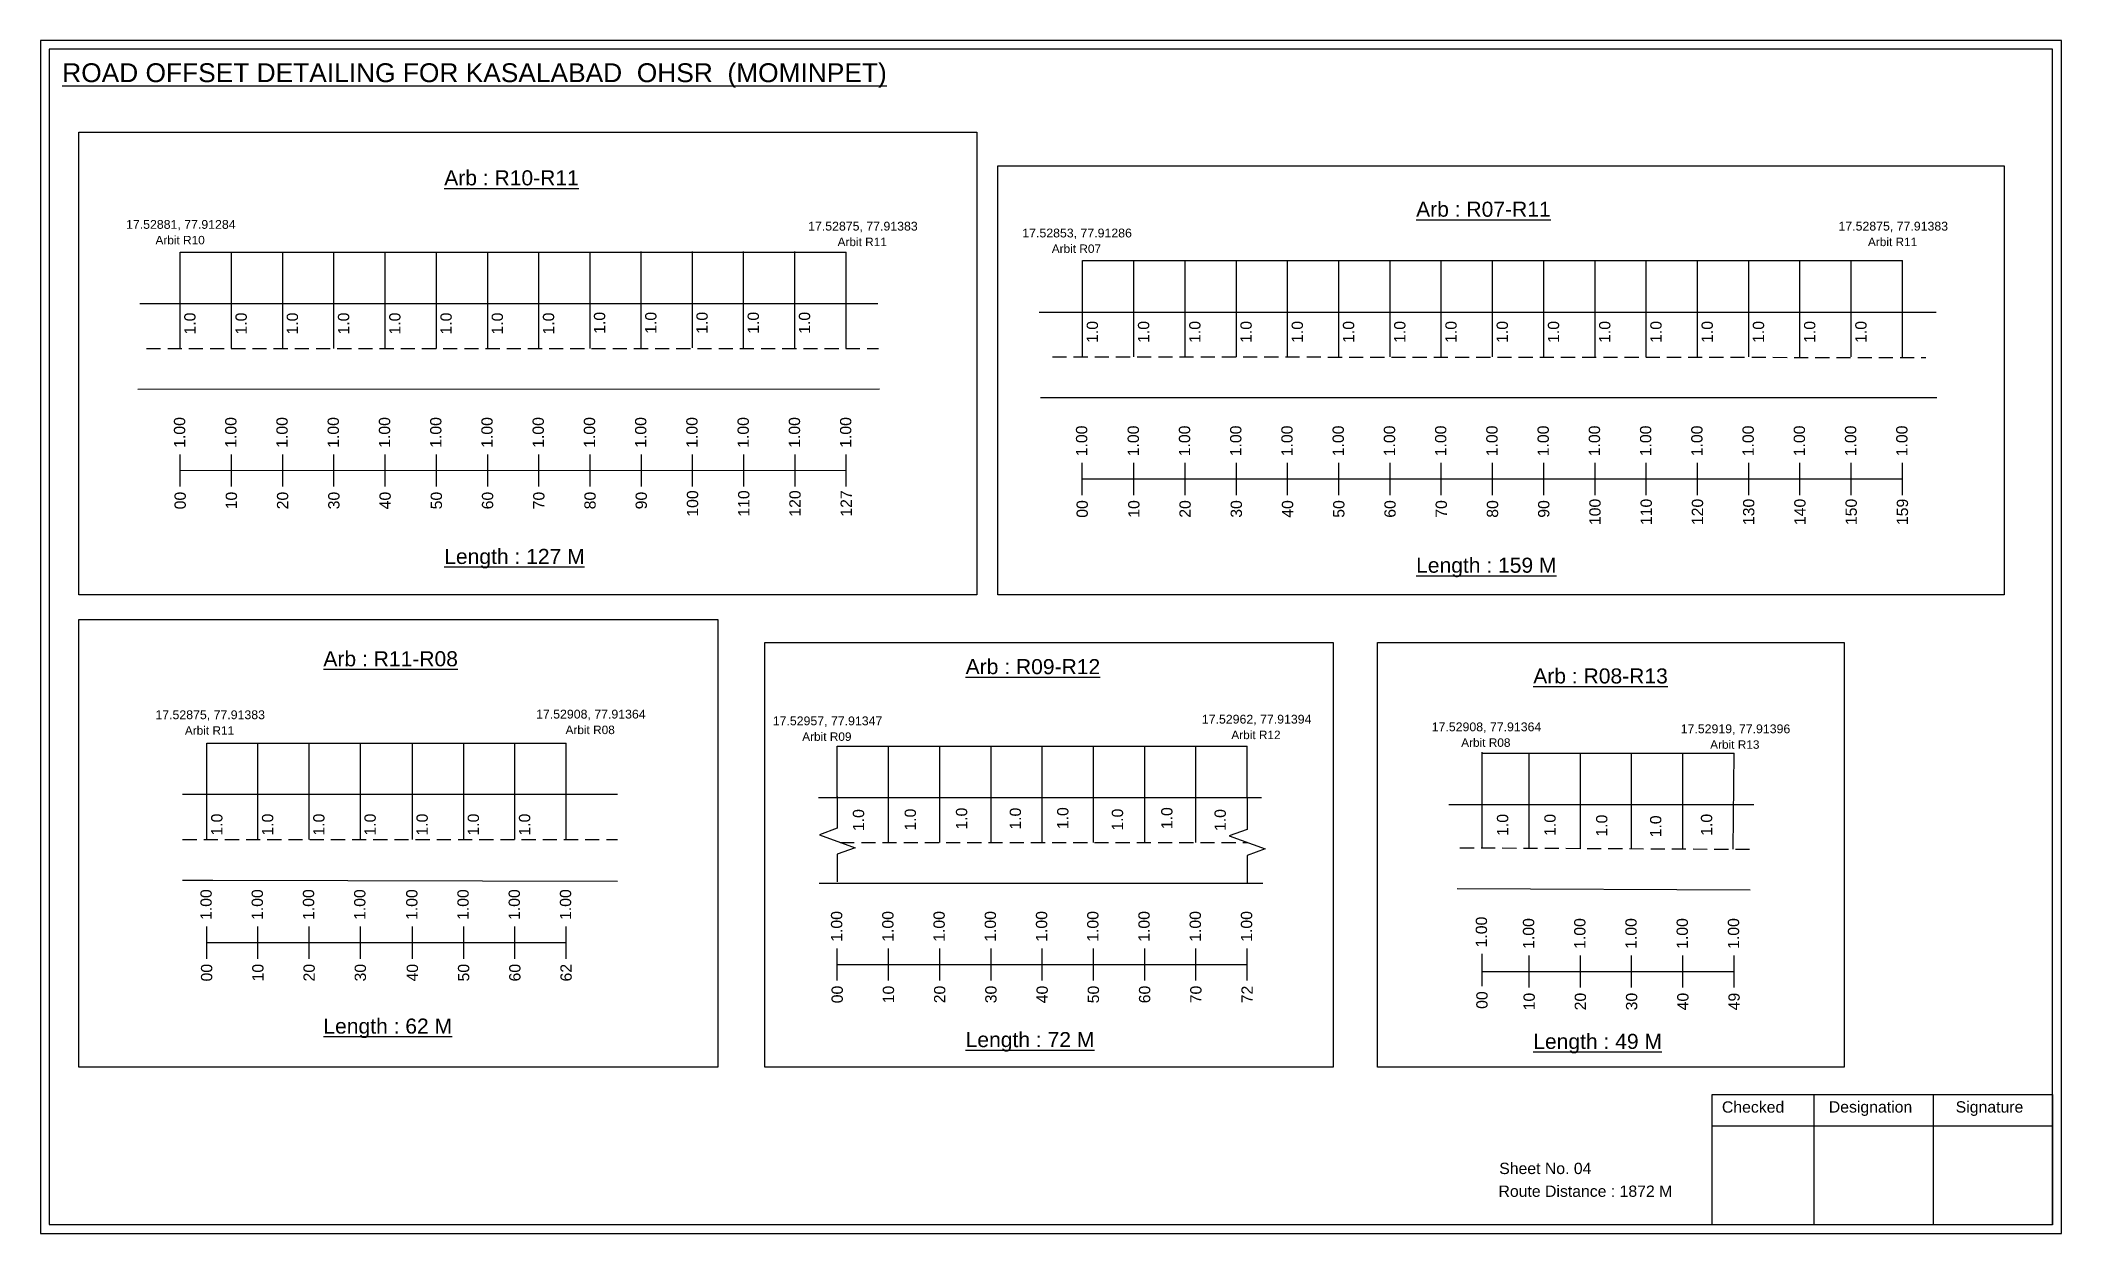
# Model space of a CAD drawing. Header units: inches. Extents: x -117 to 51867, y -12715 to 3423.
# Drawn here: x 47859 to 48395, y -392 to -76 of the extents above; entities that cross this region are included whole.
import ezdxf

# ---------------------------------------------------------------- set-up
doc = ezdxf.new("R2010")
doc.units = ezdxf.units.IN
doc.header["$MEASUREMENT"] = 0
doc.linetypes.add('DASHED2', pattern=[0.375, 0.25, -0.125])
for name, color, linetype in [('PDF_Geometry', 7, 'Continuous'), ('PDF_Text', 5, 'Continuous'), ('pipe', 5, 'Continuous')]:
    doc.layers.add(name, color=color, linetype=linetype)
doc.styles.add('PDF Arial', font='arial.ttf')
doc.styles.get("Standard").update_dxf_attribs({"font": 'arial.ttf'})

msp = doc.modelspace()

# ---------------------------------------------------------------- texts
at = {"color": 242, "true_color": 0xcd2027}
for s, height, p in [('%%UROAD OFFSET DETAILING FOR KASALABAD  OHSR  (MOMINPET)', 5, (47864.61, -86.74)), ('%%UArb : R10-R11', 4, (47966.01, -114.14)), ('%%UArb : R07-R11', 4, (48223.98, -122.47)), ('%%ULength : 127 M', 4, (47966.01, -214.64)), ('%%ULength : 159 M', 4, (48223.98, -216.97)), ('%%UArb : R11-R08', 4, (47933.93, -241.8)), ('%%UArb : R09-R12', 4, (48104.41, -243.89)), ('%%UArb : R08-R13', 4, (48255.07, -246.36)), ('%%ULength : 62 M', 4, (47933.93, -339.3)), ('%%ULength : 72 M', 4, (48104.41, -342.89)), ('%%ULength : 49 M', 4, (48255.07, -343.36))]:
    msp.add_text(s, height=height, dxfattribs=at).set_placement(p)
at = {"color": 5}
for s, height, p in [('17.52881, 77.91284', 2.34, (47881.55, -125.68)), ('Arbit R10', 2.246, (47889.37, -129.8)), ('17.52875, 77.91383', 2.34, (48062.6, -126.14)), ('Arbit R11', 2.246, (48070.42, -130.27)), ('17.52853, 77.91286', 2.34, (48119.45, -127.96)), ('17.52875, 77.91383', 2.34, (48336.09, -126.14)), ('Arbit R11', 2.246, (48343.91, -130.27)), ('Arbit R07', 2.246, (48127.27, -132.08)), ('17.52875, 77.91383', 2.34, (47889.35, -255.84)), ('17.52908, 77.91364', 2.34, (47990.39, -255.67)), ('Arbit R08', 2.246, (47998.21, -259.8)), ('17.52957, 77.91347', 2.34, (48053.21, -257.46)), ('17.52962, 77.91394', 2.34, (48167.11, -257.01)), ('17.52908, 77.91364', 2.34, (48228.12, -259.05)), ('17.52919, 77.91396', 2.34, (48294.21, -259.57)), ('Arbit R11', 2.246, (47897.17, -259.97)), ('Arbit R09', 2.246, (48061.03, -261.59)), ('Arbit R12', 2.246, (48174.93, -261.13)), ('Arbit R08', 2.246, (48235.94, -263.18)), ('Arbit R13', 2.246, (48302.03, -263.7))]:
    msp.add_text(s, height=height, dxfattribs=at).set_placement(p)
for p in [(47900, -153.74), (47913.6, -153.74), (47927.2, -153.74), (47940.8, -153.74), (47954.4, -153.74), (47968, -153.74), (47981.6, -153.74), (47995.2, -153.74), (48008.74, -153.55), (48022.34, -153.55), (48035.94, -153.55), (48049.54, -153.55), (48063.14, -153.55), (48139.54, -155.97), (48153.14, -155.97), (48166.74, -155.97), (48180.34, -155.97), (48193.94, -155.97), (48207.54, -155.97), (48221.14, -155.97), (48234.74, -155.97), (48248.34, -155.97), (48261.94, -155.97), (48275.54, -155.97), (48289.14, -155.97), (48302.74, -155.97), (48316.34, -155.97), (48329.94, -155.97), (48343.54, -155.97), (47907.14, -286.74), (47920.63, -286.74), (47934.23, -286.74), (47947.83, -286.74), (47961.64, -286.74), (47975.24, -286.74), (47988.84, -286.74), (48077.47, -285.54), (48091.22, -285.42), (48104.83, -285.16), (48119.1, -285.16), (48131.69, -285.03), (48146.2, -285.42), (48159.31, -285.03), (48173.47, -285.53), (48248.43, -286.82), (48261.01, -286.82), (48274.74, -287.01), (48289.06, -287.21), (48302.57, -286.79)]:
    msp.add_text('1.0', height=3, rotation=90).set_placement(p)
at = {"color": 217, "true_color": 0x93278f}
for s, p in [('1.00', (47897.26, -183.81)), ('1.00', (47910.86, -183.81)), ('1.00', (47924.46, -183.81)), ('1.00', (47938.06, -183.81)), ('1.00', (47951.66, -183.81)), ('1.00', (47965.26, -183.81)), ('1.00', (47978.86, -183.81)), ('1.00', (47992.46, -183.81)), ('1.00', (48006.06, -183.81)), ('1.00', (48019.66, -183.81)), ('1.00', (48033.26, -183.81)), ('1.00', (48046.86, -183.81)), ('1.00', (48060.46, -183.81)), ('1.00', (48074.06, -183.81)), ('1.00', (48136.69, -186.05)), ('1.00', (48150.4, -186.05)), ('1.00', (48164, -186.05)), ('1.00', (48177.6, -186.05)), ('1.00', (48191.2, -186.05)), ('1.00', (48204.8, -186.05)), ('1.00', (48218.4, -186.05)), ('1.00', (48232, -186.05)), ('1.00', (48245.6, -186.05)), ('1.00', (48259.2, -186.05)), ('1.00', (48272.8, -186.05)), ('1.00', (48286.4, -186.05)), ('1.00', (48300, -186.05)), ('1.00', (48313.6, -186.05)), ('1.00', (48327.2, -186.05)), ('1.00', (48340.8, -186.05)), ('1.00', (48354.4, -186.05)), ('00', (47897.41, -200.14)), ('10', (47911.01, -200.14)), ('20', (47924.61, -200.14)), ('30', (47938.21, -200.14)), ('40', (47951.81, -200.14)), ('50', (47965.41, -200.14)), ('60', (47979.01, -200.14)), ('70', (47992.61, -200.14)), ('80', (48006.21, -200.14)), ('90', (48019.81, -200.14)), ('100', (48033.41, -202.09)), ('110', (48047.01, -202.09)), ('120', (48060.61, -202.09)), ('127', (48074.21, -202.09)), ('00', (48136.84, -202.37)), ('10', (48150.55, -202.37)), ('20', (48164.15, -202.37)), ('30', (48177.75, -202.37)), ('40', (48191.35, -202.37)), ('50', (48204.95, -202.37)), ('60', (48218.55, -202.37)), ('70', (48232.15, -202.37)), ('80', (48245.75, -202.37)), ('90', (48259.35, -202.37)), ('100', (48272.95, -204.32)), ('110', (48286.55, -204.32)), ('120', (48300.15, -204.32)), ('130', (48313.75, -204.32)), ('140', (48327.35, -204.32)), ('150', (48340.95, -204.32)), ('159', (48354.55, -204.32)), ('1.00', (47904.29, -309.14)), ('1.00', (47917.89, -309.14)), ('1.00', (47931.49, -309.14)), ('1.00', (47945.09, -309.14)), ('1.00', (47958.9, -309.14)), ('1.00', (47972.5, -309.14)), ('1.00', (47986.1, -309.14)), ('1.00', (47999.7, -309.14)), ('1.00', (48071.66, -314.93)), ('1.00', (48085.26, -314.93)), ('1.00', (48098.86, -314.93)), ('1.00', (48112.46, -314.93)), ('1.00', (48126.06, -314.93)), ('1.00', (48139.66, -314.93)), ('1.00', (48153.26, -314.93)), ('1.00', (48166.86, -314.93)), ('1.00', (48180.46, -314.93)), ('1.00', (48242.8, -316.42)), ('1.00', (48255.32, -316.81)), ('1.00', (48268.92, -316.81)), ('1.00', (48282.52, -316.81)), ('1.00', (48296.12, -316.81)), ('1.00', (48309.72, -316.81)), ('00', (47904.44, -325.46)), ('10', (47918.04, -325.46)), ('20', (47931.64, -325.46)), ('30', (47945.24, -325.46)), ('40', (47959.05, -325.46)), ('50', (47972.65, -325.46)), ('60', (47986.25, -325.46)), ('62', (47999.85, -325.46)), ('00', (48071.81, -331.25)), ('10', (48085.41, -331.25)), ('20', (48099.01, -331.25)), ('30', (48112.61, -331.25)), ('40', (48126.21, -331.25)), ('50', (48139.81, -331.25)), ('60', (48153.41, -331.25)), ('70', (48167.01, -331.25)), ('72', (48180.61, -331.25)), ('00', (48242.95, -332.74)), ('10', (48255.47, -333.13)), ('20', (48269.07, -333.13)), ('30', (48282.67, -333.13)), ('40', (48296.27, -333.13)), ('49', (48309.87, -333.13))]:
    msp.add_text(s, height=3, rotation=90, dxfattribs=at).set_placement(p)
for s, p in [('Sheet No. 04', (48246.04, -376.58)), ('Route Distance : 1872 M', (48245.85, -382.63))]:
    msp.add_text(s, height=3).set_placement(p)
at = {"layer": 'PDF_Text', "color": 7, "attachment_point": 7, "style": 'PDF Arial'}
for s, insert, char_height in [('Checked', (48305.15, -360.33), 3.001), ('Designation', (48333.52, -361.16), 3.0006), ('Signature', (48367.2, -361.16), 3.001)]:
    msp.add_mtext(s, dxfattribs=dict(at, insert=insert, char_height=char_height))

# ---------------------------------------------------------------- linework, layer by layer
at = {"color": 5}
for p, q in [((47895.94, -131.87), (48072.74, -131.87)), ((48135.47, -134.11), (48353.07, -134.11)), ((47902.96, -262.2), (47998.38, -262.2)), ((48070.34, -262.99), (48179.14, -262.99)), ((48241.47, -264.87), (48308.39, -264.87))]:
    msp.add_line(p, q, dxfattribs=at)
for p, q in [((47895.94, -157.41), (47895.94, -131.87)), ((47909.54, -157.41), (47909.54, -131.87)), ((47923.14, -157.41), (47923.14, -131.87)), ((47936.74, -157.41), (47936.74, -131.87)), ((47950.34, -157.41), (47950.34, -131.87)), ((47963.94, -157.41), (47963.94, -131.87)), ((47977.54, -157.41), (47977.54, -131.87)), ((47991.14, -157.41), (47991.14, -131.87)), ((48004.74, -157.41), (48004.74, -131.87)), ((48018.28, -157.23), (48018.28, -131.69)), ((48031.88, -157.23), (48031.88, -131.69)), ((48045.48, -157.23), (48045.48, -131.69)), ((48059.08, -157.23), (48059.08, -131.69)), ((48072.74, -157.41), (48072.74, -131.87)), ((48135.47, -159.65), (48135.47, -134.11)), ((48149.07, -159.65), (48149.07, -134.11)), ((48162.67, -159.65), (48162.67, -134.11)), ((48176.27, -159.65), (48176.27, -134.11)), ((48189.87, -159.65), (48189.87, -134.11)), ((48203.47, -159.65), (48203.47, -134.11)), ((48217.07, -159.65), (48217.07, -134.11)), ((48230.67, -159.65), (48230.67, -134.11)), ((48244.27, -159.65), (48244.27, -134.11)), ((48257.87, -159.65), (48257.87, -134.11)), ((48271.47, -159.65), (48271.47, -134.11)), ((48285.07, -159.65), (48285.07, -134.11)), ((48298.67, -159.65), (48298.67, -134.11)), ((48312.27, -159.65), (48312.27, -134.11)), ((48325.87, -159.65), (48325.87, -134.11)), ((48339.47, -159.65), (48339.47, -134.11)), ((48353.07, -159.65), (48353.07, -134.11)), ((47885.24, -145.53), (48081.12, -145.53)), ((48123.93, -147.76), (48362.01, -147.76)), ((47884.7, -168.21), (48081.53, -168.18)), ((48124.32, -170.44), (48362.17, -170.48)), ((47902.96, -287.74), (47902.96, -262.2)), ((47916.56, -287.74), (47916.56, -262.2)), ((47930.16, -287.74), (47930.16, -262.2)), ((47943.76, -287.74), (47943.76, -262.2)), ((47957.58, -287.74), (47957.58, -262.2)), ((47971.18, -287.74), (47971.18, -262.2)), ((47984.78, -287.74), (47984.78, -262.2)), ((47998.38, -287.74), (47998.38, -262.2)), ((48070.34, -276.64), (48070.34, -262.99)), ((48083.94, -288.53), (48083.94, -262.99)), ((48097.54, -288.53), (48097.54, -262.99)), ((48111.14, -288.53), (48111.14, -262.99)), ((48124.74, -288.53), (48124.74, -262.99)), ((48138.34, -288.53), (48138.34, -262.99)), ((48151.94, -288.53), (48151.94, -262.99)), ((48165.54, -288.53), (48165.54, -262.99)), ((48179.14, -276.64), (48179.14, -262.99)), ((48241.47, -290.1), (48241.47, -264.57)), ((48253.99, -290.15), (48253.99, -264.87)), ((48267.59, -290.21), (48267.59, -264.87)), ((48281.19, -290.15), (48281.19, -264.87)), ((48294.79, -290.4), (48294.79, -264.87)), ((48308.16, -290.37), (48308.39, -264.87)), ((48011.98, -275.85), (47896.55, -275.85)), ((48065.34, -276.64), (48182.96, -276.59)), ((48313.64, -278.54), (48232.69, -278.54)), ((47896.55, -298.54), (47904.61, -298.54)), ((47904.61, -298.54), (48011.98, -298.84)), ((48065.49, -299.33), (48183.27, -299.33)), ((48234.9, -300.75), (48312.62, -301.18))]:
    msp.add_line(p, q)
at = {"linetype": 'DASHED2', "ltscale": 15}
for p, q in [((47886.98, -157.41), (48081.26, -157.41)), ((48127.43, -159.65), (48359.31, -159.82)), ((47896.55, -287.74), (48011.98, -287.74)), ((48071.1, -288.53), (48179.14, -288.53)), ((48235.61, -289.96), (48313.89, -290.37))]:
    msp.add_line(p, q, dxfattribs=at)
at = {"color": 217, "true_color": 0x93278f}
for p, q in [((47895.94, -194.11), (47895.94, -185.55)), ((47909.54, -194.11), (47909.54, -185.55)), ((47923.14, -194.11), (47923.14, -185.55)), ((47936.74, -194.11), (47936.74, -185.55)), ((47950.34, -194.11), (47950.34, -185.55)), ((47963.94, -194.11), (47963.94, -185.55)), ((47977.54, -194.11), (47977.54, -185.55)), ((47991.14, -194.11), (47991.14, -185.55)), ((48004.74, -194.11), (48004.74, -185.55)), ((48018.34, -194.11), (48018.34, -185.55)), ((48031.94, -194.11), (48031.94, -185.55)), ((48045.54, -194.11), (48045.54, -185.55)), ((48059.14, -194.11), (48059.14, -185.55)), ((48072.74, -194.11), (48072.74, -185.55)), ((47895.94, -189.84), (48072.74, -189.78)), ((48135.37, -196.34), (48135.37, -187.79)), ((48135.47, -192.07), (48353.07, -192.03)), ((48149.07, -196.34), (48149.07, -187.79)), ((48162.67, -196.34), (48162.67, -187.79)), ((48176.27, -196.34), (48176.27, -187.79)), ((48189.87, -196.34), (48189.87, -187.79)), ((48203.47, -196.34), (48203.47, -187.79)), ((48217.07, -196.34), (48217.07, -187.79)), ((48230.67, -196.34), (48230.67, -187.79)), ((48244.27, -196.34), (48244.27, -187.79)), ((48257.87, -196.34), (48257.87, -187.79)), ((48271.47, -196.34), (48271.47, -187.79)), ((48285.07, -196.34), (48285.07, -187.79)), ((48298.67, -196.34), (48298.67, -187.79)), ((48312.27, -196.34), (48312.27, -187.79)), ((48325.87, -196.34), (48325.87, -187.79)), ((48339.47, -196.34), (48339.47, -187.79)), ((48353.07, -196.34), (48353.07, -187.79)), ((47902.96, -319.43), (47902.96, -310.87)), ((47916.56, -319.43), (47916.56, -310.87)), ((47930.16, -319.43), (47930.16, -310.87)), ((47943.76, -319.43), (47943.76, -310.87)), ((47957.58, -319.43), (47957.58, -310.87)), ((47971.18, -319.43), (47971.18, -310.87)), ((47984.78, -319.43), (47984.78, -310.87)), ((47998.38, -319.43), (47998.38, -310.87)), ((47902.96, -315.16), (47998.38, -315.1)), ((48070.34, -325.23), (48070.34, -316.67)), ((48070.34, -320.96), (48179.14, -320.96)), ((48083.94, -325.23), (48083.94, -316.67)), ((48097.54, -325.23), (48097.54, -316.67)), ((48111.14, -325.23), (48111.14, -316.67)), ((48124.74, -325.23), (48124.74, -316.67)), ((48138.34, -325.23), (48138.34, -316.67)), ((48151.94, -325.23), (48151.94, -316.67)), ((48165.54, -325.23), (48165.54, -316.67)), ((48179.14, -325.23), (48179.14, -316.67)), ((48241.47, -326.72), (48241.47, -318.16)), ((48253.99, -327.1), (48253.99, -318.55)), ((48267.59, -327.1), (48267.59, -318.55)), ((48281.19, -327.1), (48281.19, -318.55)), ((48294.79, -327.1), (48294.79, -318.55)), ((48308.39, -327.1), (48308.39, -318.55)), ((48241.47, -322.83), (48308.39, -322.82))]:
    msp.add_line(p, q, dxfattribs=at)
for points in [[(48112.98, -108.95), (48380.1, -108.95), (48380.1, -222.87), (48112.98, -222.87)], [(47869.04, -229.37), (48038.65, -229.37), (48038.65, -348.19), (47869.04, -348.19)], [(48051.11, -235.51), (48201.96, -235.51), (48201.96, -348.19), (48051.11, -348.19)], [(48213.77, -235.51), (48337.57, -235.51), (48337.57, -348.19), (48213.77, -348.19)]]:
    msp.add_lwpolyline(points, close=True)
at = {"linetype": 'Continuous'}
for points in [[(48070.32, -276.36), (48070.32, -284.79), (48065.58, -286.52), (48075.06, -289.97), (48070.32, -291.7), (48070.32, -299.05)], [(48179.14, -276.64), (48179.14, -285.08), (48174.39, -286.8), (48183.88, -290.25), (48179.14, -291.98), (48179.14, -299.33)]]:
    msp.add_lwpolyline(points, dxfattribs=at)
at = {"layer": 'PDF_Geometry'}
for points in [[(47858.83, -75.67), (47858.83, -392.38), (48395.3, -392.38), (48395.3, -75.67)], [(47861.15, -78), (47861.15, -389.96), (48392.88, -389.96), (48392.88, -78)]]:
    msp.add_lwpolyline(points, close=True, dxfattribs=at)
at = {"layer": 'PDF_Geometry', "color": 242, "true_color": 0xcc1f26}
msp.add_lwpolyline([(48392.88, -390.05), (48302.54, -390.05), (48302.54, -355.44), (48392.88, -355.44)], close=True, dxfattribs=at)
for points in [[(48329.52, -355.44), (48329.52, -390.05)], [(48361.25, -355.44), (48361.25, -390.05)], [(48302.54, -363.82), (48392.88, -363.82)]]:
    msp.add_lwpolyline(points, dxfattribs=at)
at = {"layer": 'pipe', "color": 0}
msp.add_lwpolyline([(47869.04, -100.02), (48107.36, -100.02), (48107.36, -222.87), (47869.04, -222.87)], close=True, dxfattribs=at)

msp.set_redraw_order([(e.dxf.handle, doc.entitydb.next_handle()) for e in msp.query("TEXT MTEXT ATTDEF DIMENSION ARC_DIMENSION")])  # texts and dimensions are drawn at this point

doc.saveas('drawing.dxf')
